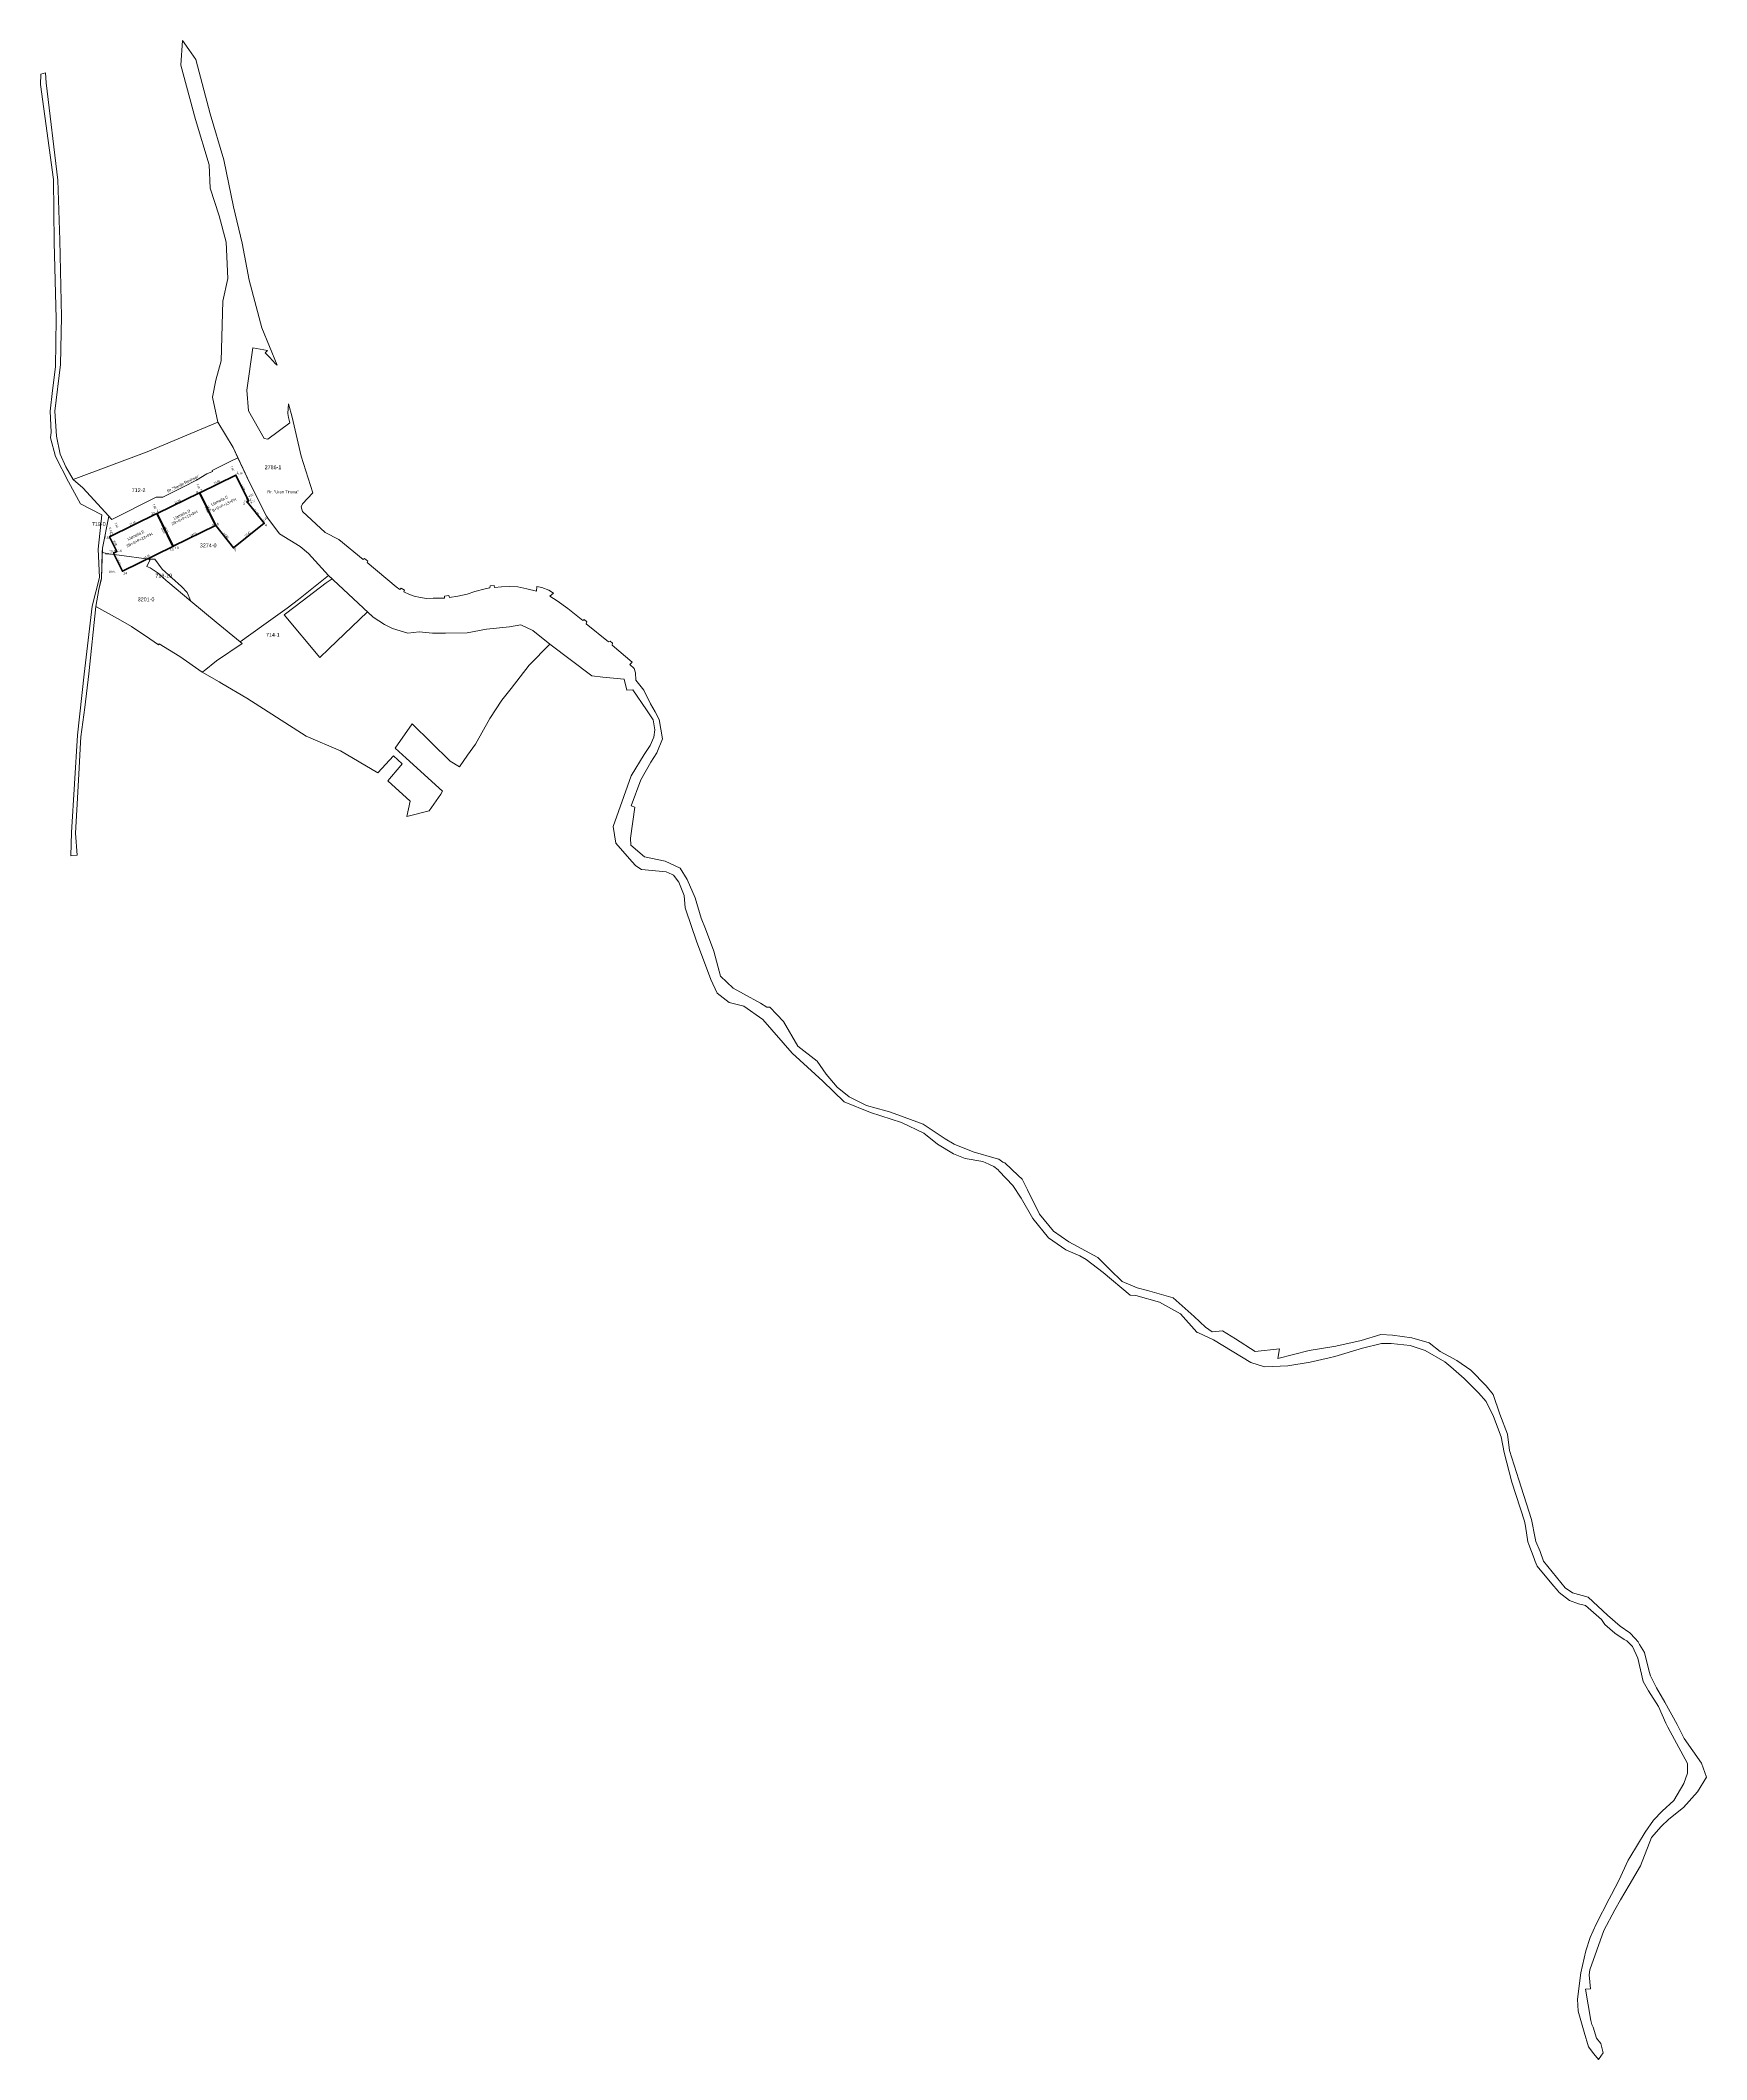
# Model space of a CAD drawing. Header units: metres. Extents: x 7511834 to 7512702, y 4691584 to 4692636.
import ezdxf

# ---------------------------------------------------------------- set-up
doc = ezdxf.new("R2010")
doc.units = ezdxf.units.M
doc.header["$PDMODE"] = 32
doc.header["$PDSIZE"] = 0.5
for name, color, linetype, lineweight in [('A - Perdhesa Polyine_Pen_No__6', 1, 'Continuous', 0), ('Dimensione', 7, 'Continuous', 9), ('Dimensionet', 1, 'Continuous', 0), ('emrat e rrugeve', 7, 'Continuous', 0), ('etazha', 7, 'Continuous', 0), ('kati-ka-pikat', 1, 'Continuous', 0), ('nr Parcela Fqinje', 251, 'Continuous', 0), ('Nr Parceles Baze', 7, 'Continuous', 0), ('Parcela Baze', 7, 'Continuous', 0), ('Parcela Fqinje', 251, 'Continuous', 0)]:
    doc.layers.add(name, color=color, linetype=linetype, lineweight=lineweight)
doc.styles.add('GENERATED_STYLE_1', font='arial.ttf')
doc.styles.get("Standard").update_dxf_attribs({"font": 'arial.ttf'})
doc.dimstyles.get("Standard").update_dxf_attribs({"dimtxt": 1, "dimasz": 0.18, "dimexe": 0.18, "dimexo": 0.0625, "dimgap": 0.09, "dimtad": 1, "dimtoh": 1, "dimzin": 0, "dimdsep": 46, "dimtxsty": 'Standard', "dimcen": 0.09, "dimse1": 1, "dimse2": 1, "dimsd1": 1, "dimsd2": 1, "dimadec": 0, "dimazin": 0, "dimtfac": 1, "dimtofl": 0, "dimtmove": 0, "dimatfit": 3, "dimfxl": 1, "dimtolj": 1, "dimtzin": 0, "dimarcsym": 0})

# ---------------------------------------------------------------- blocks, each defined once
blk = doc.blocks.new('*D4')
at = {"layer": 'Defpoints', "color": 0}
for p in [(7511931.7, 4692415.8), (7511932.3, 4692416.1), (7511935.7, 4692409.2)]:
    blk.add_point(p, dxfattribs=at)
at = {"layer": 'Dimensione', "color": 0, "insert": (7511933.9, 4692412.7), "char_height": 0.975, "attachment_point": 5, "rotation": 296.3956}
blk.add_mtext('\\A1;7.65', dxfattribs=at)
blk = doc.blocks.new('*D5')
at = {"layer": 'Defpoints', "color": 0}
for p in [(7511940, 4692411.3), (7511940.4, 4692410.5), (7511935.7, 4692409.2)]:
    blk.add_point(p, dxfattribs=at)
at = {"layer": 'Dimensione', "color": 0, "insert": (7511938, 4692410), "char_height": 0.975, "attachment_point": 5, "rotation": 25.3586}
blk.add_mtext('\\A1;4.86', dxfattribs=at)
blk = doc.blocks.new('*D6')
at = {"layer": 'Defpoints', "color": 0}
for p in [(7511942.2, 4692395.8), (7511946, 4692399.2), (7511946.6, 4692398)]:
    blk.add_point(p, dxfattribs=at)
at = {"layer": 'Dimensione', "color": 0, "insert": (7511943.5, 4692398.6), "char_height": 0.975, "attachment_point": 5, "rotation": 26.736}
blk.add_mtext('\\A1;4.88', dxfattribs=at)
blk = doc.blocks.new('*D7')
at = {"layer": 'Defpoints', "color": 0}
for p in [(7511941.6, 4692395.3), (7511946.7, 4692397.8), (7511947.4, 4692396.3)]:
    blk.add_point(p, dxfattribs=at)
at = {"layer": 'Dimensione', "color": 0, "insert": (7511944.6, 4692395.5), "char_height": 0.975, "attachment_point": 5, "rotation": 26.736}
blk.add_mtext('\\A1;5.71', dxfattribs=at)
blk = doc.blocks.new('*D8')
at = {"layer": 'Defpoints', "color": 0}
for p in [(7511950.5, 4692384.1), (7511952.3, 4692386.9), (7511952.8, 4692386.4)]:
    blk.add_point(p, dxfattribs=at)
at = {"layer": 'Dimensione', "color": 0, "insert": (7511950.8, 4692386.2), "char_height": 0.975, "attachment_point": 5, "rotation": 43.5235}
blk.add_mtext('\\A1;3.21', dxfattribs=at)
blk = doc.blocks.new('*D9')
at = {"layer": 'Defpoints', "color": 0}
for p in [(7511913.9, 4692405.9), (7511914.1, 4692406), (7511916.9, 4692400.1)]:
    blk.add_point(p, dxfattribs=at)
at = {"layer": 'Dimensione', "color": 0, "insert": (7511916.1, 4692403.4), "char_height": 0.975, "attachment_point": 5, "rotation": 297.1323}
blk.add_mtext('\\A1;6.56', dxfattribs=at)
blk = doc.blocks.new('*D10')
at = {"layer": 'Defpoints', "color": 0}
for p in [(7511891, 4692396.2), (7511891.1, 4692396.2), (7511894.7, 4692389.2)]:
    blk.add_point(p, dxfattribs=at)
at = {"layer": 'Dimensione', "color": 0, "insert": (7511893.3, 4692392.9), "char_height": 0.975, "attachment_point": 5, "rotation": 296.8353}
blk.add_mtext('\\A1;7.88', dxfattribs=at)
blk = doc.blocks.new('*D11')
at = {"layer": 'Defpoints', "color": 0}
for p in [(7511868.7, 4692383.7), (7511869.2, 4692383.8), (7511869.9, 4692377.1)]:
    blk.add_point(p, dxfattribs=at)
at = {"layer": 'Dimensione', "color": 0, "insert": (7511870.4, 4692380.6), "char_height": 0.975, "attachment_point": 5, "rotation": 280.4803}
blk.add_mtext('\\A1;6.73', dxfattribs=at)
blk = doc.blocks.new('*D12')
at = {"layer": 'Defpoints', "color": 0}
for p in [(7511871.1, 4692386.1), (7511874.4, 4692379.3), (7511874.7, 4692379.4)]:
    blk.add_point(p, dxfattribs=at)
at = {"layer": 'Dimensione', "color": 0, "insert": (7511873.5, 4692383.1), "char_height": 0.975, "attachment_point": 5, "rotation": 296.0459}
blk.add_mtext('\\A1;7.56', dxfattribs=at)
blk = doc.blocks.new('*D13')
at = {"layer": 'Defpoints', "color": 0}
for p in [(7511867.2, 4692376.4), (7511867.5, 4692377.6), (7511869.9, 4692377.1)]:
    blk.add_point(p, dxfattribs=at)
at = {"layer": 'Dimensione', "color": 0, "insert": (7511868.6, 4692376.7), "char_height": 0.975, "attachment_point": 5, "rotation": 348.5805}
blk.add_mtext('\\A1;2.51', dxfattribs=at)
blk = doc.blocks.new('*D14')
at = {"layer": 'Defpoints', "color": 0}
for p in [(7511866.1, 4692368.9), (7511872, 4692368.6), (7511866, 4692367.6)]:
    blk.add_point(p, dxfattribs=at)
at = {"layer": 'Dimensione', "color": 0, "insert": (7511869, 4692368.1), "char_height": 0.975, "attachment_point": 5, "rotation": 357.6906}
blk.add_mtext('\\A1;5.95', dxfattribs=at)
blk = doc.blocks.new('*D15')
at = {"layer": 'Defpoints', "color": 0}
for p in [(7511865.7, 4692358.5), (7511865.8, 4692359.6), (7511876.6, 4692359.2)]:
    blk.add_point(p, dxfattribs=at)
at = {"layer": 'Dimensione', "color": 0, "insert": (7511871.2, 4692358.9), "char_height": 0.975, "attachment_point": 5, "rotation": 357.9987}
blk.add_mtext('\\A1;10.86', dxfattribs=at)
blk = doc.blocks.new('*D16')
at = {"layer": 'Defpoints', "color": 0}
for p in [(7511894.3, 4692389.6), (7511894.6, 4692389.2), (7511869.9, 4692377.1)]:
    blk.add_point(p, dxfattribs=at)
at = {"layer": 'Dimensionet', "color": 0, "insert": (7511881.8, 4692384.1), "char_height": 0.975, "attachment_point": 5, "rotation": 26.0459}
blk.add_mtext('\\A1;27.40', dxfattribs=at)
blk = doc.blocks.new('*D17')
at = {"layer": 'Defpoints', "color": 0}
for p in [(7511869.9, 4692377.1), (7511873.7, 4692369.4), (7511874.1, 4692369.7)]:
    blk.add_point(p, dxfattribs=at)
at = {"layer": 'Dimensionet', "color": 0, "insert": (7511872.8, 4692373.8), "char_height": 0.975, "attachment_point": 5, "rotation": 296.0459}
blk.add_mtext('\\A1;8.55', dxfattribs=at)
blk = doc.blocks.new('*D18')
at = {"layer": 'Defpoints', "color": 0}
for p in [(7511872, 4692368.6), (7511873.5, 4692369.7), (7511873.7, 4692369.4)]:
    blk.add_point(p, dxfattribs=at)
at = {"layer": 'Dimensionet', "color": 0, "insert": (7511872.5, 4692369.9), "char_height": 0.975, "attachment_point": 5, "rotation": 26.0459}
blk.add_mtext('\\A1;1.85', dxfattribs=at)
blk = doc.blocks.new('*D19')
at = {"layer": 'Defpoints', "color": 0}
for p in [(7511872, 4692368.6), (7511876.6, 4692359.2), (7511876.6, 4692359.2)]:
    blk.add_point(p, dxfattribs=at)
at = {"layer": 'Dimensionet', "color": 0, "insert": (7511874.8, 4692364.2), "char_height": 0.975, "attachment_point": 5, "rotation": 296.0456}
blk.add_mtext('\\A1;10.45', dxfattribs=at)
blk = doc.blocks.new('*D20')
at = {"layer": 'Defpoints', "color": 0}
for p in [(7511902.6, 4692372.6), (7511902.9, 4692372.1), (7511876.6, 4692359.2)]:
    blk.add_point(p, dxfattribs=at)
at = {"layer": 'Dimensionet', "color": 0, "insert": (7511889.2, 4692366.7), "char_height": 0.975, "attachment_point": 5, "rotation": 26.0459}
blk.add_mtext('\\A1;29.25', dxfattribs=at)
blk = doc.blocks.new('*D21')
at = {"layer": 'Defpoints', "color": 0}
for p in [(7511924.9, 4692383.3), (7511925.1, 4692382.9), (7511903, 4692372.2)]:
    blk.add_point(p, dxfattribs=at)
at = {"layer": 'Dimensionet', "color": 0, "insert": (7511913.6, 4692378.4), "char_height": 0.975, "attachment_point": 5, "rotation": 26.0459}
blk.add_mtext('\\A1;24.55', dxfattribs=at)
blk = doc.blocks.new('*D22')
at = {"layer": 'Defpoints', "color": 0}
for p in [(7511894.7, 4692389.2), (7511903, 4692372.2), (7511903, 4692372.2)]:
    blk.add_point(p, dxfattribs=at)
at = {"layer": 'Dimensionet', "color": 0, "insert": (7511899.4, 4692380.9), "char_height": 0.975, "attachment_point": 5, "rotation": 296.0459}
blk.add_mtext('\\A1;19.00', dxfattribs=at)
blk = doc.blocks.new('*D23')
at = {"layer": 'Defpoints', "color": 0}
for p in [(7511893.2, 4692388.5), (7511894.6, 4692389.2), (7511902.9, 4692372.1)]:
    blk.add_point(p, dxfattribs=at)
at = {"layer": 'Dimensionet', "color": 0, "insert": (7511897.8, 4692380.4), "char_height": 0.975, "attachment_point": 5, "rotation": 296.0459}
blk.add_mtext('\\A1;19.00', dxfattribs=at)
blk = doc.blocks.new('*D24')
at = {"layer": 'Defpoints', "color": 0}
for p in [(7511916.7, 4692400), (7511924.2, 4692382.5), (7511925.1, 4692382.9)]:
    blk.add_point(p, dxfattribs=at)
at = {"layer": 'Dimensionet', "color": 0, "insert": (7511920.6, 4692391.3), "char_height": 0.975, "attachment_point": 5, "rotation": 296.0459}
blk.add_mtext('\\A1;19.00', dxfattribs=at)
blk = doc.blocks.new('*D25')
at = {"layer": 'Defpoints', "color": 0}
for p in [(7511916.9, 4692400.1), (7511917.3, 4692400.3), (7511925.2, 4692383)]:
    blk.add_point(p, dxfattribs=at)
at = {"layer": 'Dimensionet', "color": 0, "insert": (7511921.9, 4692392), "char_height": 0.975, "attachment_point": 5, "rotation": 296.0459}
blk.add_mtext('\\A1;19.00', dxfattribs=at)
blk = doc.blocks.new('*D26')
at = {"layer": 'Defpoints', "color": 0}
for p in [(7511916.6, 4692400.3), (7511916.7, 4692400), (7511894.7, 4692389.2)]:
    blk.add_point(p, dxfattribs=at)
at = {"layer": 'Dimensionet', "color": 0, "insert": (7511905.3, 4692395.5), "char_height": 0.975, "attachment_point": 5, "rotation": 26.0459}
blk.add_mtext('\\A1;24.55', dxfattribs=at)
blk = doc.blocks.new('*D27')
at = {"layer": 'Defpoints', "color": 0}
for p in [(7511916.9, 4692400.1), (7511935.5, 4692409.7), (7511935.7, 4692409.2)]:
    blk.add_point(p, dxfattribs=at)
at = {"layer": 'Dimensionet', "color": 0, "insert": (7511925.8, 4692405.6), "char_height": 0.975, "attachment_point": 5, "rotation": 26.0459}
blk.add_mtext('\\A1;20.90', dxfattribs=at)
blk = doc.blocks.new('*D28')
at = {"layer": 'Defpoints', "color": 0}
for p in [(7511935.7, 4692409.2), (7511942.2, 4692395.8), (7511942.2, 4692395.8)]:
    blk.add_point(p, dxfattribs=at)
at = {"layer": 'Dimensionet', "color": 0, "insert": (7511939.4, 4692402.8), "char_height": 0.975, "attachment_point": 5, "rotation": 296.0459}
blk.add_mtext('\\A1;14.96', dxfattribs=at)
blk = doc.blocks.new('*D29')
at = {"layer": 'Defpoints', "color": 0}
for p in [(7511941.2, 4692395.7), (7511941.6, 4692395.3), (7511942.2, 4692395.8)]:
    blk.add_point(p, dxfattribs=at)
at = {"layer": 'Dimensionet', "color": 0, "insert": (7511941.2, 4692396.4), "char_height": 0.975, "attachment_point": 5, "rotation": 38.6929}
blk.add_mtext('\\A1;0.86', dxfattribs=at)
blk = doc.blocks.new('*D30')
at = {"layer": 'Defpoints', "color": 0}
for p in [(7511941.6, 4692395.3), (7511950.5, 4692384.1), (7511950.5, 4692384.1)]:
    blk.add_point(p, dxfattribs=at)
at = {"layer": 'Dimensionet', "color": 0, "insert": (7511946.4, 4692390.1), "char_height": 0.975, "attachment_point": 5, "rotation": 308.6929}
blk.add_mtext('\\A1;14.25', dxfattribs=at)
blk = doc.blocks.new('*D31')
at = {"layer": 'Defpoints', "color": 0}
for p in [(7511950.5, 4692384.1), (7511934.2, 4692371.8), (7511934.5, 4692371.4)]:
    blk.add_point(p, dxfattribs=at)
at = {"layer": 'Dimensionet', "color": 0, "insert": (7511941.8, 4692378.6), "char_height": 0.975, "attachment_point": 5, "rotation": 38.6929}
blk.add_mtext('\\A1;20.42', dxfattribs=at)
blk = doc.blocks.new('*D32')
at = {"layer": 'Defpoints', "color": 0}
for p in [(7511925.2, 4692383), (7511925.6, 4692383.3), (7511934.5, 4692371.4)]:
    blk.add_point(p, dxfattribs=at)
at = {"layer": 'Dimensionet', "color": 0, "insert": (7511930.6, 4692377.8), "char_height": 0.975, "attachment_point": 5, "rotation": 308.6929}
blk.add_mtext('\\A1;14.88', dxfattribs=at)
blk = doc.blocks.new('*U33', base_point=(7511950.5, 4692384.1))
at = {"layer": 'kati-ka-pikat', "linetype": 'ByBlock', "lineweight": -2}
blk.add_line((7511950.5, 4692384.1), (7511950.5, 4692384.1), dxfattribs=at)
blk.add_circle((7511950.5, 4692384.1), 0.225, dxfattribs=at)
at = {"layer": 'kati-ka-pikat', "linetype": 'ByBlock', "insert": (7511950.9, 4692383.7), "char_height": 1.27, "attachment_point": 1}
blk.add_mtext('{\\C256;4}', dxfattribs=at)
blk = doc.blocks.new('*U34', base_point=(7511934.5, 4692371.4))
at = {"layer": 'kati-ka-pikat', "linetype": 'ByBlock', "lineweight": -2}
blk.add_line((7511934.5, 4692371.4), (7511934.5, 4692371.4), dxfattribs=at)
blk.add_circle((7511934.5, 4692371.4), 0.225, dxfattribs=at)
at = {"layer": 'kati-ka-pikat', "linetype": 'ByBlock', "insert": (7511934.9, 4692370.9), "char_height": 1.27, "attachment_point": 1}
blk.add_mtext('{\\C256;5}', dxfattribs=at)
blk = doc.blocks.new('*U35', base_point=(7511925.2, 4692383))
at = {"layer": 'kati-ka-pikat', "linetype": 'ByBlock', "lineweight": -2}
blk.add_line((7511925.2, 4692383), (7511925.2, 4692383), dxfattribs=at)
blk.add_circle((7511925.2, 4692383), 0.225, dxfattribs=at)
at = {"layer": 'kati-ka-pikat', "linetype": 'ByBlock', "insert": (7511925.8, 4692384.4), "char_height": 1.27, "attachment_point": 1}
blk.add_mtext('{\\C256;6}', dxfattribs=at)
blk = doc.blocks.new('*U36', base_point=(7511916.9, 4692400.1))
at = {"layer": 'kati-ka-pikat', "linetype": 'ByBlock', "lineweight": -2}
blk.add_line((7511916.9, 4692400.1), (7511916.9, 4692400.1), dxfattribs=at)
blk.add_circle((7511916.9, 4692400.1), 0.225, dxfattribs=at)
at = {"layer": 'kati-ka-pikat', "linetype": 'ByBlock', "insert": (7511917.1, 4692401.9), "char_height": 1.27, "attachment_point": 1}
blk.add_mtext('{\\C256;7}', dxfattribs=at)
blk = doc.blocks.new('*U37', base_point=(7511935.7, 4692409.2))
at = {"layer": 'kati-ka-pikat', "linetype": 'ByBlock', "lineweight": -2}
blk.add_line((7511935.7, 4692409.2), (7511935.7, 4692409.2), dxfattribs=at)
blk.add_circle((7511935.7, 4692409.2), 0.225, dxfattribs=at)
at = {"layer": 'kati-ka-pikat', "linetype": 'ByBlock', "insert": (7511936.1, 4692411), "char_height": 1.27, "attachment_point": 1}
blk.add_mtext('{\\C256;1}', dxfattribs=at)
blk = doc.blocks.new('*U38', base_point=(7511942.2, 4692395.8))
at = {"layer": 'kati-ka-pikat', "linetype": 'ByBlock', "lineweight": -2}
blk.add_line((7511942.2, 4692395.8), (7511942.2, 4692395.8), dxfattribs=at)
blk.add_circle((7511942.2, 4692395.8), 0.225, dxfattribs=at)
at = {"layer": 'kati-ka-pikat', "linetype": 'ByBlock', "insert": (7511942.8, 4692397.2), "char_height": 1.27, "attachment_point": 1}
blk.add_mtext('{\\C256;2}', dxfattribs=at)
blk = doc.blocks.new('*U39', base_point=(7511941.6, 4692395.3))
at = {"layer": 'kati-ka-pikat', "linetype": 'ByBlock', "lineweight": -2}
blk.add_line((7511941.6, 4692395.3), (7511941.6, 4692395.3), dxfattribs=at)
blk.add_circle((7511941.6, 4692395.3), 0.225, dxfattribs=at)
at = {"layer": 'kati-ka-pikat', "linetype": 'ByBlock', "insert": (7511939.4, 4692395), "char_height": 1.27, "attachment_point": 1}
blk.add_mtext('{\\C256;3}', dxfattribs=at)
blk = doc.blocks.new('*U40', base_point=(7511916.7, 4692400))
at = {"layer": 'kati-ka-pikat', "linetype": 'ByBlock', "lineweight": -2}
blk.add_line((7511916.7, 4692400), (7511916.7, 4692400), dxfattribs=at)
blk.add_circle((7511916.7, 4692400), 0.225, dxfattribs=at)
at = {"layer": 'kati-ka-pikat', "linetype": 'ByBlock', "insert": (7511915.1, 4692401), "char_height": 1.27, "attachment_point": 1}
blk.add_mtext('{\\C256;8}', dxfattribs=at)
blk = doc.blocks.new('*U41', base_point=(7511925.1, 4692382.9))
at = {"layer": 'kati-ka-pikat', "linetype": 'ByBlock', "lineweight": -2}
blk.add_line((7511925.1, 4692382.9), (7511925.1, 4692382.9), dxfattribs=at)
blk.add_circle((7511925.1, 4692382.9), 0.225, dxfattribs=at)
at = {"layer": 'kati-ka-pikat', "linetype": 'ByBlock', "insert": (7511923.5, 4692383.8), "char_height": 1.27, "attachment_point": 1}
blk.add_mtext('{\\C256;9}', dxfattribs=at)
blk = doc.blocks.new('*U42', base_point=(7511903, 4692372.2))
at = {"layer": 'kati-ka-pikat', "linetype": 'ByBlock', "lineweight": -2}
blk.add_line((7511903, 4692372.2), (7511903, 4692372.2), dxfattribs=at)
blk.add_circle((7511903, 4692372.2), 0.225, dxfattribs=at)
at = {"layer": 'kati-ka-pikat', "linetype": 'ByBlock', "insert": (7511903.9, 4692372), "char_height": 1.27, "attachment_point": 1}
blk.add_mtext('{\\C256;10}', dxfattribs=at)
blk = doc.blocks.new('*U43', base_point=(7511894.7, 4692389.2))
at = {"layer": 'kati-ka-pikat', "linetype": 'ByBlock', "lineweight": -2}
blk.add_line((7511894.7, 4692389.2), (7511894.7, 4692389.2), dxfattribs=at)
blk.add_circle((7511894.7, 4692389.2), 0.225, dxfattribs=at)
at = {"layer": 'kati-ka-pikat', "linetype": 'ByBlock', "insert": (7511894.5, 4692391.3), "char_height": 1.27, "attachment_point": 1}
blk.add_mtext('{\\C256;11}', dxfattribs=at)
blk = doc.blocks.new('*U44', base_point=(7511894.6, 4692389.2))
at = {"layer": 'kati-ka-pikat', "linetype": 'ByBlock', "lineweight": -2}
blk.add_line((7511894.6, 4692389.2), (7511894.6, 4692389.2), dxfattribs=at)
blk.add_circle((7511894.6, 4692389.2), 0.225, dxfattribs=at)
at = {"layer": 'kati-ka-pikat', "linetype": 'ByBlock', "insert": (7511891.6, 4692389.9), "char_height": 1.27, "attachment_point": 1}
blk.add_mtext('{\\C256;12}', dxfattribs=at)
blk = doc.blocks.new('*U45', base_point=(7511902.9, 4692372.1))
at = {"layer": 'kati-ka-pikat', "linetype": 'ByBlock', "lineweight": -2}
blk.add_line((7511902.9, 4692372.1), (7511902.9, 4692372.1), dxfattribs=at)
blk.add_circle((7511902.9, 4692372.1), 0.225, dxfattribs=at)
at = {"layer": 'kati-ka-pikat', "linetype": 'ByBlock', "insert": (7511901.2, 4692371.1), "char_height": 1.27, "attachment_point": 1}
blk.add_mtext('{\\C256;13}', dxfattribs=at)
blk = doc.blocks.new('*U46', base_point=(7511876.6, 4692359.2))
at = {"layer": 'kati-ka-pikat', "linetype": 'ByBlock', "lineweight": -2}
blk.add_line((7511876.6, 4692359.2), (7511876.6, 4692359.2), dxfattribs=at)
blk.add_circle((7511876.6, 4692359.2), 0.225, dxfattribs=at)
at = {"layer": 'kati-ka-pikat', "linetype": 'ByBlock', "insert": (7511877, 4692358.8), "char_height": 1.27, "attachment_point": 1}
blk.add_mtext('{\\C256;14}', dxfattribs=at)
blk = doc.blocks.new('*U47', base_point=(7511872, 4692368.6))
at = {"layer": 'kati-ka-pikat', "linetype": 'ByBlock', "lineweight": -2}
blk.add_line((7511872, 4692368.6), (7511872, 4692368.6), dxfattribs=at)
blk.add_circle((7511872, 4692368.6), 0.225, dxfattribs=at)
at = {"layer": 'kati-ka-pikat', "linetype": 'ByBlock', "insert": (7511869.4, 4692370.2), "char_height": 1.27, "attachment_point": 1}
blk.add_mtext('{\\C256;15}', dxfattribs=at)
blk = doc.blocks.new('*U48', base_point=(7511873.7, 4692369.4))
at = {"layer": 'kati-ka-pikat', "linetype": 'ByBlock', "lineweight": -2}
blk.add_line((7511873.7, 4692369.4), (7511873.7, 4692369.4), dxfattribs=at)
blk.add_circle((7511873.7, 4692369.4), 0.225, dxfattribs=at)
at = {"layer": 'kati-ka-pikat', "linetype": 'ByBlock', "insert": (7511874.3, 4692370.4), "char_height": 1.27, "attachment_point": 1}
blk.add_mtext('{\\C256;16}', dxfattribs=at)
blk = doc.blocks.new('*U49', base_point=(7511869.9, 4692377.1))
at = {"layer": 'kati-ka-pikat', "linetype": 'ByBlock', "lineweight": -2}
blk.add_line((7511869.9, 4692377.1), (7511869.9, 4692377.1), dxfattribs=at)
blk.add_circle((7511869.9, 4692377.1), 0.225, dxfattribs=at)
at = {"layer": 'kati-ka-pikat', "linetype": 'ByBlock', "insert": (7511869.7, 4692379.2), "char_height": 1.27, "attachment_point": 1}
blk.add_mtext('{\\C256;17}', dxfattribs=at)

msp = doc.modelspace()

# ---------------------------------------------------------------- linework, layer by layer
at = {"layer": 'A - Perdhesa Polyine_Pen_No__6', "linetype": 'Continuous', "lineweight": 35}
for points in [[(7511916.877, 4692400.068), (7511925.22, 4692382.997), (7511934.523, 4692371.382), (7511950.462, 4692384.149), (7511941.554, 4692395.271), (7511942.222, 4692395.807), (7511935.654, 4692409.245)], [(7511903.029, 4692372.151), (7511925.085, 4692382.931), (7511916.742, 4692400.002), (7511894.685, 4692389.223)], [(7511902.895, 4692372.086), (7511876.615, 4692359.242), (7511872.027, 4692368.631), (7511873.689, 4692369.444), (7511869.934, 4692377.126), (7511894.552, 4692389.157)]]:
    msp.add_lwpolyline(points, close=True, dxfattribs=at)
at = {"layer": 'Parcela Baze', "flags": 128}
msp.add_lwpolyline([(7511984.021, 4692356.967), (7511968.34, 4692344.458), (7511962.497, 4692339.88), (7511950.248, 4692331.332), (7511937.962, 4692322.418), (7511925.491, 4692332.643), (7511912.211, 4692343.575), (7511910.408, 4692348.042), (7511907.287, 4692351.18), (7511897.246, 4692360.267), (7511893.466, 4692365.435), (7511890.286, 4692365.442), (7511887.703, 4692365.8), (7511877.458, 4692367.218), (7511869.461, 4692368.275), (7511866.082, 4692368.871), (7511866.161, 4692371.131), (7511869.532, 4692387.82), (7511869.842, 4692387.49), (7511870.032, 4692387.28), (7511870.102, 4692387.2), (7511871.08, 4692386.106), (7511894.088, 4692397.746), (7511897.7, 4692397.706), (7511908.118, 4692402.948), (7511915.233, 4692406.594), (7511920.633, 4692409.869), (7511923.58, 4692411.059), (7511923.278, 4692411.647), (7511933.435, 4692416.688), (7511936.798, 4692418.187), (7511942.993, 4692405.116), (7511951.692, 4692387.847), (7511952.79, 4692386.36), (7511954.994, 4692383.377), (7511958.422, 4692378.737), (7511969.121, 4692372.097), (7511973.491, 4692368.387), (7511984.021, 4692356.967)], dxfattribs=at)
at = {"layer": 'Parcela Fqinje', "flags": 128}
for points in [[(7511922.338, 4692558.69), (7511921.869, 4692570.87), (7511914.649, 4692594.569), (7511907.05, 4692622.838), (7511907.921, 4692635.707), (7511911.211, 4692631.017), (7511914.8, 4692625.687), (7511922.319, 4692597.438), (7511929.399, 4692573.469), (7511934.488, 4692548.92), (7511939.017, 4692530.111), (7511942.596, 4692510.841), (7511949.295, 4692485.922), (7511957.167, 4692466.535), (7511956.405, 4692467.183), (7511953.275, 4692470.733), (7511950.915, 4692472.953), (7511952.155, 4692474.133), (7511944.615, 4692475.523), (7511941.484, 4692453.574), (7511942.294, 4692442.655), (7511950.453, 4692428.365), (7511952.433, 4692427.925), (7511963.864, 4692436.394), (7511963.094, 4692439.334), (7511962.864, 4692441.404), (7511963.089, 4692446.399), (7511965.014, 4692439.454), (7511969.643, 4692419.044), (7511975.882, 4692400.075), (7511970.432, 4692394.226), (7511969.802, 4692392.676), (7511970.412, 4692390.216), (7511982.192, 4692379.356), (7511989.322, 4692375.776), (7512002.111, 4692365.206), (7512002.731, 4692365.836), (7512004.481, 4692364.366), (7512004.091, 4692363.636), (7512019.171, 4692351.116), (7512021.061, 4692349.675), (7512021.771, 4692350.405), (7512023.541, 4692349.225), (7512023.161, 4692348.425), (7512026.181, 4692347.055), (7512028.691, 4692346.225), (7512031.9, 4692345.545), (7512035.04, 4692345.025), (7512038.46, 4692345.075), (7512044.361, 4692345.165), (7512044.411, 4692346.095), (7512046.601, 4692346.455), (7512046.961, 4692345.545), (7512051.371, 4692346.224), (7512056.211, 4692347.214), (7512060.221, 4692348.684), (7512065.611, 4692349.974), (7512068.051, 4692350.543), (7512068.191, 4692351.533), (7512070.261, 4692351.673), (7512070.391, 4692350.753), (7512074.171, 4692351.093), (7512078.411, 4692351.193), (7512082.601, 4692351.123), (7512087.281, 4692350.063), (7512092.331, 4692348.833), (7512092.471, 4692351.202), (7512095.101, 4692350.642), (7512098.861, 4692349.262), (7512101.241, 4692347.792), (7512099.341, 4692346.112), (7512103.131, 4692343.802), (7512108.67, 4692339.832), (7512116.42, 4692333.452), (7512117.12, 4692334.092), (7512118.64, 4692332.792), (7512118.3, 4692331.832), (7512129.85, 4692322.432), (7512130.76, 4692322.652), (7512132.02, 4692321.612), (7512131.75, 4692320.702), (7512142.269, 4692311.752), (7512141.009, 4692310.642), (7512143.279, 4692308.532), (7512143.999, 4692306.202), (7512144.089, 4692302.393), (7512148.299, 4692297.223), (7512151.809, 4692290.093), (7512154.169, 4692285.913), (7512156.268, 4692281.903), (7512158.018, 4692271.773), (7512155.048, 4692264.534), (7512151.898, 4692259.664), (7512146.737, 4692250.445), (7512141.597, 4692236.906), (7512143.627, 4692236.266), (7512141.366, 4692220.096), (7512141.466, 4692216.477), (7512148.646, 4692210.436), (7512159.446, 4692208.126), (7512167.196, 4692204.526), (7512170.835, 4692198.646), (7512175.025, 4692189.106), (7512178.165, 4692178.387), (7512180.434, 4692172.797), (7512184.724, 4692161.327), (7512188.164, 4692148.178), (7512194.883, 4692141.948), (7512200.16, 4692139.04), (7512209.013, 4692134.157), (7512212.413, 4692132.117), (7512213.943, 4692132.087), (7512217.593, 4692128.277), (7512221.053, 4692124.637), (7512228.582, 4692111.838), (7512238.662, 4692103.868), (7512243.357, 4692097.165), (7512249.052, 4692090.448), (7512255.326, 4692085.394), (7512264.351, 4692080.878), (7512274.375, 4692078.12), (7512276.241, 4692077.627), (7512280.651, 4692075.927), (7512293.761, 4692071.107), (7512305.371, 4692063.477), (7512309.931, 4692060.637), (7512319.91, 4692056.626), (7512331.88, 4692053.266), (7512333.18, 4692052.926), (7512335.42, 4692051.366), (7512336.43, 4692051.046), (7512343.32, 4692044.446), (7512345.48, 4692042.536), (7512348.21, 4692036.906), (7512354.369, 4692024.316), (7512361.759, 4692015.376), (7512369.779, 4692009.856), (7512384.869, 4692001.586), (7512391.108, 4691995.356), (7512397.568, 4691989.246), (7512405.268, 4691985.876), (7512410.628, 4691984.536), (7512424.138, 4691980.575), (7512435.108, 4691970.995), (7512441.016, 4691965.373), (7512444.415, 4691962.969), (7512449.867, 4691963.495), (7512456.497, 4691959.335), (7512466.737, 4691952.665), (7512479.467, 4691954.064), (7512478.597, 4691949.075), (7512494.867, 4691953.254), (7512508.917, 4691955.533), (7512522.007, 4691958.432), (7512532.327, 4691961.482), (7512538.417, 4691961.272), (7512548.467, 4691959.771), (7512557.467, 4691957.251), (7512563.187, 4691952.751), (7512567.807, 4691950.181), (7512571.914, 4691947.939), (7512579.187, 4691942.941), (7512579.217, 4691942.921), (7512587.096, 4691934.781), (7512590.866, 4691930.231), (7512594.266, 4691920.091), (7512598.276, 4691909.601), (7512599.355, 4691901.082), (7512604.235, 4691885.782), (7512610.884, 4691865.103), (7512612.624, 4691855.463), (7512613.024, 4691853.683), (7512615.303, 4691848.433), (7512617.033, 4691843.444), (7512628.263, 4691829.654), (7512632.113, 4691826.904), (7512640.353, 4691824.663), (7512650.342, 4691815.384), (7512657.082, 4691809.533), (7512662.082, 4691806.223), (7512664.772, 4691803.166), (7512666.322, 4691801.403), (7512667.102, 4691800.082), (7512669.592, 4691795.864), (7512672.167, 4691786.002), (7512672.751, 4691783.764), (7512675.881, 4691777.554), (7512680.261, 4691770.094), (7512686.71, 4691758.395), (7512690.36, 4691751.015), (7512699.41, 4691738.285), (7512702.049, 4691731.035), (7512697.209, 4691723.346), (7512689.979, 4691715.096), (7512682.328, 4691709.007), (7512678.378, 4691705.317), (7512673.308, 4691699.588), (7512667.548, 4691684.679), (7512661.667, 4691674.719), (7512657.137, 4691667.07), (7512654.307, 4691661.77), (7512648.466, 4691651.031), (7512641.236, 4691630.622), (7512640.885, 4691627.932), (7512641.595, 4691620.633), (7512638.905, 4691620.443), (7512641.725, 4691604.273), (7512642.284, 4691602.193), (7512642.974, 4691600.694), (7512644.734, 4691595.004), (7512646.924, 4691592.124), (7512648.194, 4691587.374), (7512645.624, 4691583.814), (7512643.344, 4691586.764), (7512640.464, 4691590.544), (7512638.264, 4691598.044), (7512635.095, 4691609.133), (7512634.755, 4691615.253), (7512636.575, 4691629.023), (7512639.026, 4691640.512), (7512641.426, 4691647.371), (7512644.546, 4691654.331), (7512651.237, 4691667.51), (7512652.437, 4691669.89), (7512656.387, 4691677.12), (7512661.168, 4691687.679), (7512662.108, 4691689.029), (7512670.078, 4691702.248), (7512674.428, 4691708.507), (7512678.879, 4691713.227), (7512684.969, 4691718.726), (7512690.209, 4691727.606), (7512692.059, 4691733.115), (7512692.059, 4691738.135), (7512681.793, 4691757.02), (7512680.717, 4691758.996), (7512676.991, 4691767.715), (7512671.723, 4691775.895), (7512669.041, 4691780.824), (7512666.291, 4691792.934), (7512663.422, 4691798.964), (7512660.412, 4691801.904), (7512659.022, 4691802.734), (7512654.242, 4691805.984), (7512649.072, 4691810.524), (7512648.652, 4691810.984), (7512647.262, 4691813.034), (7512638.942, 4691820.314), (7512635.362, 4691821.284), (7512630.542, 4691822.904), (7512625.163, 4691827.104), (7512624.663, 4691827.814), (7512621.433, 4691831.663), (7512613.713, 4691840.864), (7512612.7, 4691843.37), (7512612.21, 4691844.78), (7512609.369, 4691852.215), (7512608.854, 4691853.564), (7512607.592, 4691861.635), (7512607.164, 4691864.373), (7512600.545, 4691884.712), (7512596.485, 4691900.142), (7512594.966, 4691908.182), (7512590.923, 4691918.869), (7512587.186, 4691926.661), (7512583.176, 4691931.091), (7512575.737, 4691938.571), (7512568.787, 4691944.691), (7512565.687, 4691947.281), (7512555.317, 4691953.161), (7512547.557, 4691955.751), (7512537.667, 4691956.802), (7512532.607, 4691956.802), (7512522.767, 4691954.383), (7512508.337, 4691950.133), (7512505.29, 4691949.424), (7512495.447, 4691947.134), (7512483.807, 4691945.205), (7512471.737, 4691944.635), (7512464.487, 4691947.005), (7512445.167, 4691958.836), (7512437.317, 4691962.376), (7512436.597, 4691962.636), (7512436.497, 4691962.746), (7512427.918, 4691972.386), (7512417.048, 4691978.316), (7512404.668, 4691981.806), (7512401.738, 4691981.966), (7512387.568, 4691993.786), (7512378.789, 4692000.646), (7512375.509, 4692002.466), (7512368.079, 4692005.617), (7512359.109, 4692011.957), (7512351.049, 4692022.037), (7512344.96, 4692032.616), (7512340.49, 4692039.176), (7512333.44, 4692046.726), (7512332.96, 4692047.406), (7512330.61, 4692049.056), (7512328.02, 4692050.21), (7512324.86, 4692051.616), (7512315.78, 4692053.227), (7512309.61, 4692055.647), (7512301.221, 4692060.747), (7512294.201, 4692066.507), (7512282.481, 4692071.937), (7512266.381, 4692077.268), (7512252.701, 4692082.768), (7512241.552, 4692093.598), (7512225.492, 4692108.148), (7512210.213, 4692125.568), (7512200.403, 4692132.588), (7512192.653, 4692134.448), (7512186.403, 4692139.398), (7512183.114, 4692146.478), (7512175.794, 4692166.507), (7512170.246, 4692182.808), (7512169.885, 4692183.867), (7512169.285, 4692190.287), (7512166.555, 4692197.216), (7512163.655, 4692200.796), (7512162.952, 4692201.12), (7512159.862, 4692202.545), (7512146.993, 4692203.832), (7512144.026, 4692205.637), (7512141.988, 4692207.968), (7512133.626, 4692217.547), (7512132.346, 4692226.226), (7512137.837, 4692241.826), (7512141.617, 4692252.585), (7512148.378, 4692263.644), (7512151.608, 4692268.394), (7512153.508, 4692272.673), (7512153.938, 4692276.623), (7512153.108, 4692281.783), (7512149.689, 4692286.913), (7512142.499, 4692297.313), (7512139.499, 4692297.213), (7512137.969, 4692302.953), (7512126.869, 4692304.003), (7512121.209, 4692304.743), (7512099.37, 4692321.114), (7512090.4, 4692328.334), (7512084.23, 4692331.224), (7512078.21, 4692330.164), (7512066.38, 4692329.075), (7512056.28, 4692327.065), (7512044.93, 4692326.926), (7512038.19, 4692326.936), (7512031.28, 4692327.606), (7512025.23, 4692326.976), (7512017.28, 4692329.357), (7512013.22, 4692331.467), (7512007.31, 4692335.187), (7511984.021, 4692356.967), (7511973.491, 4692368.387), (7511969.121, 4692372.097), (7511958.422, 4692378.737), (7511952.79, 4692386.36), (7511951.692, 4692387.847), (7511942.993, 4692405.116), (7511934.243, 4692423.576), (7511926.304, 4692436.845), (7511923.594, 4692449.795), (7511925.324, 4692458.665), (7511928.115, 4692468.724), (7511928.906, 4692499.773), (7511931.506, 4692511.742), (7511930.717, 4692530.531), (7511926.918, 4692544.381), (7511922.338, 4692558.69)], [(7511836.84, 4692613.671), (7511843.008, 4692562.893), (7511844.037, 4692531.635), (7511844.806, 4692491.736), (7511844.335, 4692466.788), (7511841.314, 4692442.589), (7511842.303, 4692429.599), (7511844.196, 4692420.144), (7511847.043, 4692413.54), (7511850.842, 4692406.99), (7511855.942, 4692402.56), (7511869.532, 4692387.82), (7511866.161, 4692371.131), (7511865.611, 4692355.392), (7511864.33, 4692349.682), (7511862.81, 4692340.782), (7511859.049, 4692305.784), (7511857.078, 4692288.165), (7511854.938, 4692272.976), (7511854.77, 4692269.967), (7511853.85, 4692253.526), (7511852.809, 4692234.939), (7511852.126, 4692222.728), (7511853.075, 4692211.219), (7511849.775, 4692210.839), (7511850.086, 4692223.128), (7511853.168, 4692273.706), (7511856.659, 4692305.544), (7511860.87, 4692341.013), (7511864.671, 4692355.972), (7511863.891, 4692370.581), (7511865.802, 4692388.54), (7511854.772, 4692394.29), (7511848.432, 4692405.77), (7511841.753, 4692418.98), (7511839.113, 4692428.619), (7511839.413, 4692431.669), (7511838.864, 4692442.629), (7511840.22, 4692453.3), (7511841.795, 4692465.618), (7511842.125, 4692490.697), (7511841.017, 4692530.625), (7511840.728, 4692563.153), (7511833.84, 4692612.771), (7511834.14, 4692618.051), (7511836.49, 4692618.871), (7511836.84, 4692613.671)]]:
    msp.add_lwpolyline(points, close=True, dxfattribs=at)
for points in [[(7511936.798, 4692418.187), (7511933.435, 4692416.688), (7511923.278, 4692411.647), (7511923.58, 4692411.059), (7511920.633, 4692409.869), (7511915.233, 4692406.594), (7511908.118, 4692402.948), (7511897.7, 4692397.706), (7511894.088, 4692397.746), (7511871.08, 4692386.106), (7511870.102, 4692387.2), (7511870.032, 4692387.28), (7511869.842, 4692387.49), (7511869.532, 4692387.82), (7511855.942, 4692402.56), (7511850.842, 4692406.99), (7511889.413, 4692421.428), (7511926.304, 4692436.845), (7511934.243, 4692423.576), (7511936.798, 4692418.187)], [(7511925.491, 4692332.643), (7511937.962, 4692322.418), (7511939.02, 4692321.55), (7511925.6, 4692312.428), (7511919.271, 4692307.313), (7511918.211, 4692306.549), (7511906.479, 4692314.723), (7511895.714, 4692321.363), (7511895.375, 4692320.907), (7511890.79, 4692324.02), (7511881.313, 4692330.399), (7511875.603, 4692333.703), (7511862.81, 4692340.782), (7511864.33, 4692349.682), (7511865.363, 4692354.287), (7511865.611, 4692355.392), (7511866.082, 4692368.871), (7511869.461, 4692368.275), (7511877.458, 4692367.218), (7511887.703, 4692365.8), (7511890.286, 4692365.442), (7511890.881, 4692364.849), (7511889.344, 4692361.676), (7511891, 4692360.963), (7511895.198, 4692358.097), (7511899.376, 4692354.42), (7511900.258, 4692353.644), (7511912.211, 4692343.575), (7511925.491, 4692332.643)], [(7512090.4, 4692328.334), (7512099.37, 4692321.114), (7512088.469, 4692310.154), (7512079.229, 4692298.125), (7512074.259, 4692291.936), (7512068.058, 4692282.497), (7512060.538, 4692269.087), (7512056.438, 4692263.268), (7512052.22, 4692257.2), (7512047.3, 4692260.3), (7512027.58, 4692279.73), (7512018.78, 4692266.98), (7512024.36, 4692261.8), (7512043.43, 4692244.53), (7512042.427, 4692243.089), (7512036.416, 4692234.41), (7512024.736, 4692231.331), (7512026.537, 4692239.37), (7512014.952, 4692250.065), (7512021.597, 4692257.99), (7512022.307, 4692258.85), (7512017.867, 4692262.99), (7512009.674, 4692254.166), (7511990.138, 4692265.631), (7511972.308, 4692273.251), (7511941.458, 4692293.101), (7511928.331, 4692300.748), (7511927.019, 4692301.512), (7511918.211, 4692306.549), (7511919.271, 4692307.313), (7511925.6, 4692312.428), (7511939.02, 4692321.55), (7511937.962, 4692322.418), (7511950.248, 4692331.332), (7511962.497, 4692339.88), (7511968.34, 4692344.458), (7511984.021, 4692356.967), (7511985.853, 4692355.253), (7511982.769, 4692353.148), (7511966.627, 4692340.808), (7511960.838, 4692336.459), (7511979.511, 4692314.209), (7511984.225, 4692318.67), (7512004.361, 4692337.945), (7512007.31, 4692335.187), (7512013.22, 4692331.467), (7512017.28, 4692329.357), (7512025.23, 4692326.976), (7512031.28, 4692327.606), (7512038.19, 4692326.936), (7512044.93, 4692326.926), (7512056.28, 4692327.065), (7512066.38, 4692329.075), (7512078.21, 4692330.164), (7512084.23, 4692331.224), (7512090.4, 4692328.334)]]:
    msp.add_lwpolyline(points, dxfattribs=at)

# ---------------------------------------------------------------- block references
at = {"layer": 'kati-ka-pikat'}
for name, p in [('*U37', (7511935.654, 4692409.245)), ('*U40', (7511916.742, 4692400.002)), ('*U36', (7511916.877, 4692400.068)), ('*U44', (7511894.552, 4692389.157)), ('*U43', (7511894.685, 4692389.223)), ('*U39', (7511941.554, 4692395.271)), ('*U38', (7511942.222, 4692395.807)), ('*U49', (7511869.934, 4692377.126)), ('*U41', (7511925.085, 4692382.931)), ('*U35', (7511925.22, 4692382.997)), ('*U33', (7511950.462, 4692384.149)), ('*U47', (7511872.027, 4692368.631)), ('*U48', (7511873.689, 4692369.444)), ('*U45', (7511902.895, 4692372.086)), ('*U42', (7511903.029, 4692372.151)), ('*U34', (7511934.523, 4692371.382)), ('*U46', (7511876.615, 4692359.242))]:
    msp.add_blockref(name, p, dxfattribs=at)

# ---------------------------------------------------------------- texts
at = {"layer": 'emrat e rrugeve', "color": 0, "style": 'GENERATED_STYLE_1'}
msp.add_text('Rr."Sanije Rexhepi"', height=1.5, rotation=26.208561, dxfattribs=at).set_placement((7511900.349, 4692400.103))
msp.add_text('Rr. "Uran Tinova"', height=1.5, dxfattribs=at).set_placement((7511952.141, 4692399.763))
at = {"layer": 'etazha', "color": 0, "style": 'GENERATED_STYLE_1'}
for s, height, p in [('2B+S+P+13+PH', 1.44603, (7511902.635, 4692383.017)), ('Llamella D', 1.446, (7511903.624, 4692385.948)), ('Llamella C', 1.446, (7511923.274, 4692393.153)), ('B+S+P+13+PH', 1.44603, (7511923.739, 4692390.015)), ('2B+S+P+13+PH', 1.44603, (7511879.091, 4692371.51)), ('Llamella E', 1.446, (7511879.671, 4692375.14))]:
    msp.add_text(s, height=height, rotation=26.208561, dxfattribs=at).set_placement(p)
at = {"layer": 'nr Parcela Fqinje'}
for s, p in [('2786-1', (7511950.696, 4692412.323)), ('712-2', (7511881.46, 4692400.405)), ('719-0', (7511860.707, 4692382.76)), ('713-19', (7511893.792, 4692355.852)), ('3201-0', (7511884.564, 4692343.514)), ('714-1', (7511951.406, 4692325.054))]:
    msp.add_text(s, height=2, dxfattribs=at).set_placement(p)
at = {"layer": 'Nr Parceles Baze'}
msp.add_text('3274-0', height=2, dxfattribs=at).set_placement((7511916.926, 4692371.608))

# ---------------------------------------------------------------- dimensions: what is measured, and where the dimension line sits
at = {"layer": 'Dimensione'}
for p1, p2, distance, picture, middle in [((7511935.654, 4692409.245), (7511932.252, 4692416.101), 0.577, '*D4', (7511933.943, 4692412.668)), ((7511935.654, 4692409.245), (7511940.049, 4692411.328), -0.89, '*D5', (7511937.991, 4692409.993)), ((7511916.877, 4692400.068), (7511913.886, 4692405.904), -0.276, '*D9', (7511916.13, 4692403.369)), ((7511894.685, 4692389.223), (7511891.13, 4692396.25), 0.143, '*D10', (7511893.284, 4692392.927)), ((7511941.554, 4692395.271), (7511946.657, 4692397.842), -1.752, '*D7', (7511944.639, 4692395.497)), ((7511942.222, 4692395.807), (7511946.577, 4692398), 1.368, '*D6', (7511943.53, 4692398.63)), ((7511869.934, 4692377.126), (7511868.709, 4692383.747), -0.528, '*D11', (7511870.397, 4692380.636)), ((7511871.08, 4692386.106), (7511874.4017, 4692379.3094), 0.3011, '*D12', (7511873.5193, 4692383.0881)), ((7511950.462, 4692384.149), (7511952.79, 4692386.36), 0.68, '*D8', (7511950.768, 4692386.158)), ((7511872.027, 4692368.631), (7511866.082, 4692368.871), 1.247, '*D14', (7511869.027, 4692368.07)), ((7511869.934, 4692377.126), (7511867.472, 4692377.623), 1.27, '*D13', (7511868.564, 4692376.684)), ((7511876.615, 4692359.242), (7511865.759, 4692359.622), 1.146, '*D15', (7511871.167, 4692358.852))]:
    dim = msp.add_aligned_dim(p1=p1, p2=p2, distance=distance, dimstyle='Standard', override={"dimscale": 0.75, "dimtxt": 1.3}, dxfattribs=at)
    dim.commit()
    dim.dimension.update_dxf_attribs({"geometry": picture, "text_midpoint": middle})
at = {"layer": 'Dimensionet'}
for p1, p2, distance, picture, middle in [((7511894.685, 4692389.223), (7511916.742, 4692400.002), 0.375, '*D26', (7511905.301, 4692395.458)), ((7511916.877, 4692400.068), (7511935.654, 4692409.245), 0.456, '*D27', (7511925.817, 4692405.575)), ((7511925.22, 4692382.997), (7511916.877, 4692400.068), -0.428, '*D25', (7511921.941, 4692391.969)), ((7511935.654, 4692409.245), (7511942.222, 4692395.807), 0, '*D28', (7511939.446, 4692402.774)), ((7511869.934, 4692377.126), (7511894.552, 4692389.157), 0.503, '*D16', (7511881.774, 4692384.101)), ((7511916.742, 4692400.002), (7511925.085, 4692382.931), -0.967, '*D24', (7511920.553, 4692391.29)), ((7511941.554, 4692395.271), (7511950.462, 4692384.149), 0, '*D30', (7511946.449, 4692390.063)), ((7511894.685, 4692389.223), (7511903.029, 4692372.151), 0, '*D22', (7511899.365, 4692380.935)), ((7511903.029, 4692372.151), (7511925.085, 4692382.931), 0.378, '*D21', (7511913.643, 4692378.389)), ((7511934.523, 4692371.382), (7511925.22, 4692382.997), -0.425, '*D32', (7511930.644, 4692377.809)), ((7511950.462, 4692384.149), (7511934.523, 4692371.382), -0.528, '*D31', (7511941.809, 4692378.619)), ((7511869.934, 4692377.126), (7511873.689, 4692369.444), 0.501, '*D17', (7511872.769, 4692373.753)), ((7511872.027, 4692368.631), (7511876.615, 4692359.242), 0, '*D19', (7511874.829, 4692364.185)), ((7511876.615, 4692359.242), (7511902.895, 4692372.086), 0.606, '*D20', (7511889.241, 4692366.717))]:
    dim = msp.add_aligned_dim(p1=p1, p2=p2, distance=distance, dimstyle='Standard', override={"dimscale": 0.75, "dimtxt": 1.3}, dxfattribs=at)
    dim.commit()
    dim.dimension.update_dxf_attribs({"geometry": picture, "text_midpoint": middle})
for base, p1, p2, angle, picture, middle in [((7511941.209, 4692395.702), (7511942.222, 4692395.807), (7511941.554, 4692395.271), 218.692863, '*D29', (7511941.543, 4692395.97)), ((7511893.203, 4692388.498), (7511902.895, 4692372.086), (7511894.552, 4692389.157), 116.045949, '*D23', (7511897.266, 4692380.183)), ((7511873.539, 4692369.75), (7511872.027, 4692368.631), (7511873.689, 4692369.444), 26.045949, '*D18', (7511872.708, 4692369.344))]:
    dim = msp.add_linear_dim(base=base, p1=p1, p2=p2, angle=angle, dimstyle='Standard', override={"dimscale": 0.75, "dimtxt": 1.3}, dxfattribs=at)
    dim.commit()
    dim.dimension.update_dxf_attribs({"geometry": picture, "text_midpoint": middle, "dimtype": 129})

doc.saveas('drawing.dxf')
